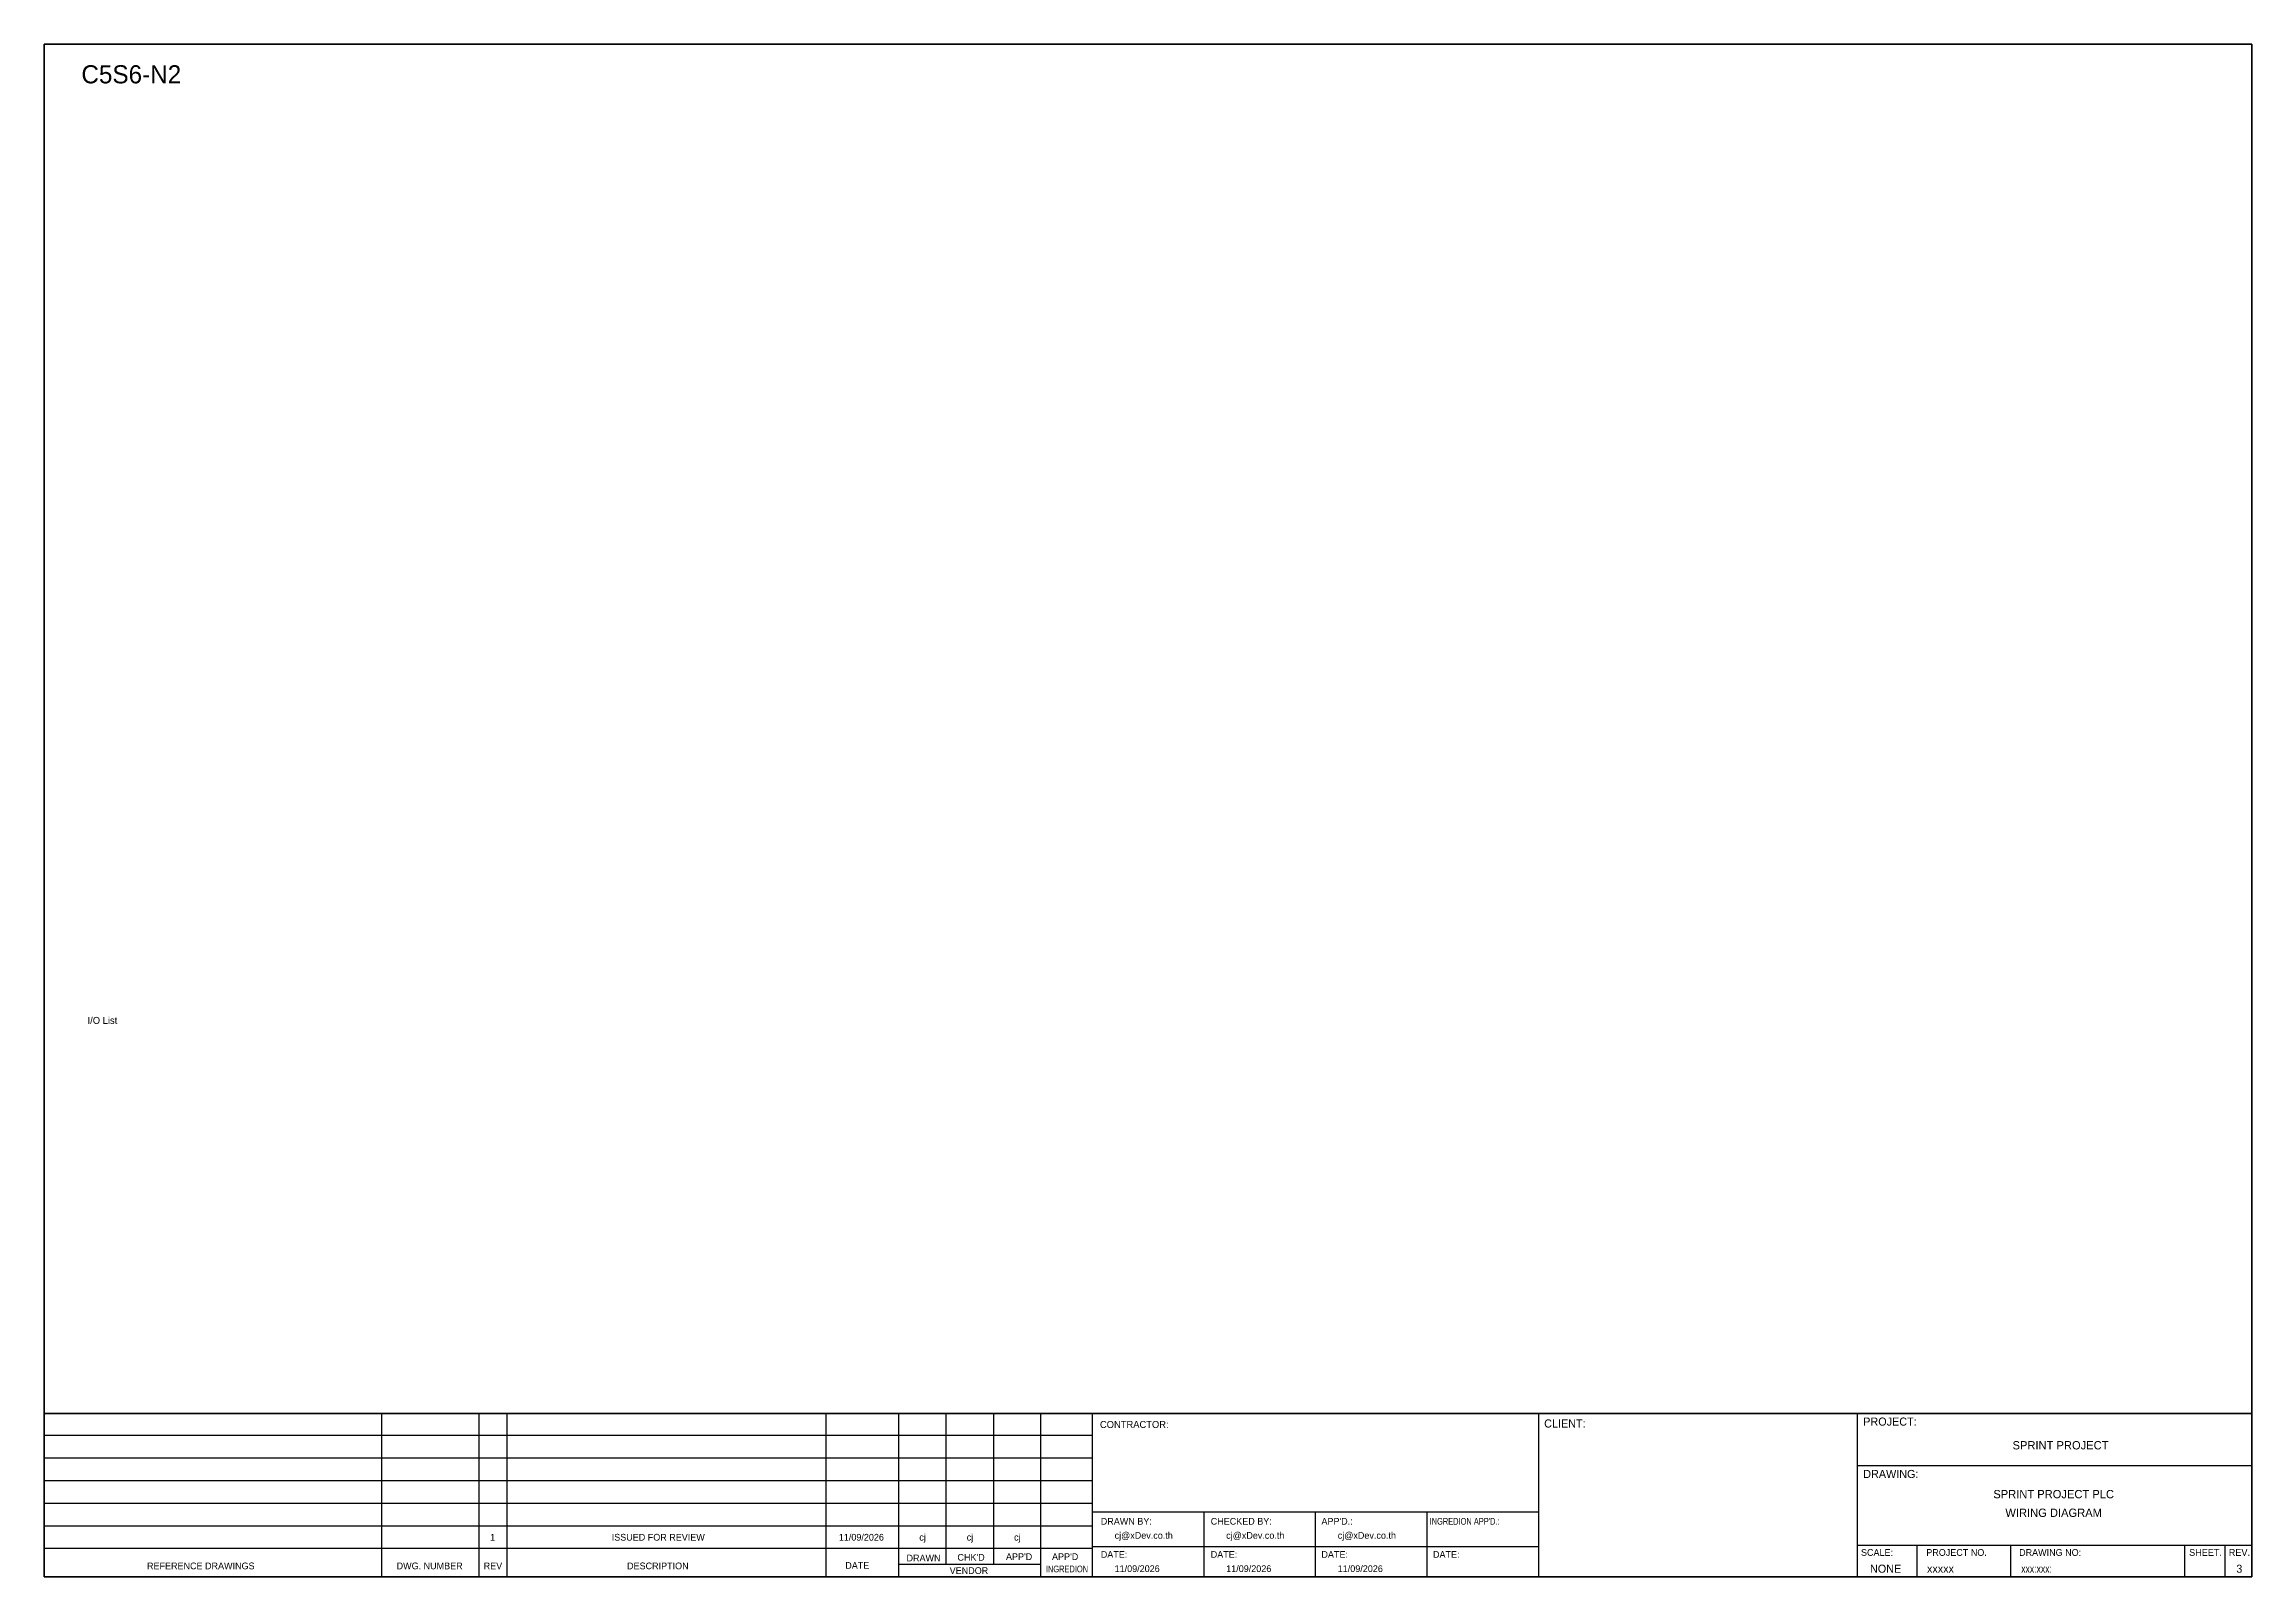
# Model space of a CAD drawing. Header units: metres. Extents: x 0 to 54213, y 0 to 2704.
# Drawn here: x 37740 to 41633, y 0 to 2704 of the extents above; entities that cross this region are included whole.
import ezdxf
from ezdxf.enums import TextEntityAlignment as Align

# ---------------------------------------------------------------- set-up
doc = ezdxf.new("R2010")
doc.units = ezdxf.units.M

msp = doc.modelspace()

# ---------------------------------------------------------------- texts
at = {"color": 2}
msp.add_text('C5S6-N2', height=32, dxfattribs=at).set_placement((37805.4, 2635))
at = {"color": 4, "ltscale": 100}
for s, p in [('SPRINT PROJECT', (41295.6, 232.2)), ('SPRINT PROJECT PLC', (41283.5, 146)), ('WIRING DIAGRAM', (41283.5, 113.1))]:
    msp.add_text(s, height=14.693, dxfattribs=at).set_placement(p, align=Align.MIDDLE_CENTER)
at = {"layer": 'GT_1', "color": 4}
for s, p in [('CLIENT:', (40385, 263.5)), ('PROJECT:', (40947.7, 266.8)), ('DRAWING:', (40947.7, 174.4))]:
    msp.add_text(s, height=14.25, dxfattribs=at).set_placement(p)
at = {"layer": 'MEMBER', "color": 4, "ltscale": 0.8}
for s, height, p in [('I/O List', 12.35, (37816.3, 975.6)), ('CONTRACTOR:', 12.35, (39601.6, 262.7)), ('DRAWN BY:', 11.88, (39603.1, 92.1)), ('cj@xDev.co.th', 11.875, (39627.5, 67.2)), ('CHECKED BY:', 11.875, (39797, 92.1)), ('cj@xDev.co.th', 11.875, (39824.3, 67.2)), ("APP'D.:", 11.88, (39992.2, 92.1)), ('cj@xDev.co.th', 11.875, (40021, 67.2)), ('DRAWN', 11.88, (39260.5, 27.3)), ("CHK'D", 11.88, (39350.3, 28.5)), ("APP'D", 11.88, (39435.9, 29.7)), ("APP'D", 11.88, (39517.1, 29.7)), ('DATE:', 11.88, (39603.1, 33.6)), ('DATE:', 11.88, (39797, 33.6)), ('DATE:', 11.88, (39992.2, 33.6)), ('DATE:', 11.88, (40189, 33.6)), ('SCALE:', 11.88, (40943.7, 37.1)), ('PROJECT NO.', 11.875, (41058.9, 37.1)), ('DRAWING NO:', 11.875, (41222.6, 37.1)), ('SHEET.', 12, (41522.4, 37.1)), ('REV.', 12, (41592.3, 37.1)), ('REFERENCE DRAWINGS', 11.875, (37921.1, 13.4)), ('DWG. NUMBER', 11.875, (38361.3, 13.4)), ('REV', 11.88, (38514.8, 13.4)), ('DESCRIPTION', 11.875, (38767.7, 13.4)), ('DATE', 11.88, (39152.5, 14.2)), ('VENDOR', 11.88, (39336.6, 5.1)), ('11/09/2026', 11.88, (39627.5, 8.5)), ('11/09/2026', 11.88, (39824.3, 8.5)), ('11/09/2026', 11.88, (40021, 8.5)), ('NONE', 14.23, (40959.7, 7.3)), ('xxxxx', 14.23, (41060.1, 7.3))]:
    msp.add_text(s, height=height, dxfattribs=at).set_placement(p)
at = {"layer": 'MEMBER', "color": 4, "ltscale": 0.8, "width": 0.8}
for s, height, p in [("INGREDION APP'D.:", 11.875, (40183, 92.1)), ('INGREDION', 11.88, (39506.3, 8)), ('xxx:xxx:', 14.23, (41226.3, 7.3))]:
    msp.add_text(s, height=height, dxfattribs=at).set_placement(p)
at = {"layer": 'MEMBER', "color": 4, "ltscale": 0.8}
for s, height, p in [('1', 11.9, (38530.6, 69.9)), ('ISSUED FOR REVIEW', 11.875, (38822.7, 69.9)), ('11/09/2026', 11.88, (39180.9, 69.9)), ('cj', 11.88, (39288.8, 69.9)), ('cj', 11.88, (39372.4, 69.9)), ('cj', 11.88, (39455.9, 69.9))]:
    msp.add_text(s, height=height, dxfattribs=at).set_placement(p, align=Align.MIDDLE_CENTER)
msp.add_text('3', height=14.2, dxfattribs=at).set_placement((41610.9, 7.3), align=Align.CENTER)

# ---------------------------------------------------------------- linework, layer by layer
at = {"color": 4}
for p, q in [((41042, 56.1), (41042, 0)), ((41207.3, 56.1), (41207.3, 0))]:
    msp.add_line(p, q, dxfattribs=at)
at = {"color": 4, "ltscale": 0.5}
for p, q in [((41514.4, 56.1), (41514.4, 0)), ((41514.4, 56.1), (41514.4, 0)), ((41585.6, 56.1), (41585.6, 0)), ((41585.6, 56.1), (41585.6, 0))]:
    msp.add_line(p, q, dxfattribs=at)
at = {"layer": 'GT_1', "color": 4}
for p, q in [((38335.1, 0), (38335.1, 288.2)), ((38507, 0), (38507, 288.2)), ((38556.2, 0), (38556.2, 288.2)), ((39118.8, 0), (39118.8, 288.2)), ((39247.1, 0), (39247.1, 288.2)), ((39330.7, 21.8), (39330.7, 288.2)), ((39414.2, 21.8), (39414.2, 288.2)), ((39497.5, 0), (39497.5, 288.2)), ((39588.5, 0), (39588.5, 288.2)), ((40375.5, 0), (40375.5, 288.2)), ((40937.8, 0), (40937.8, 288.2)), ((40937.8, 0), (40937.8, 288.2)), ((40937.8, 0), (40937.8, 288.2)), ((39588.5, 249.3), (37739.7, 249.3)), ((39588.5, 209.5), (37739.7, 209.5)), ((39588.5, 169.6), (37739.7, 169.6)), ((39588.5, 129.7), (37739.7, 129.7)), ((39588.5, 89.7), (37739.7, 89.7)), ((40375.5, 114.3), (39588.5, 114.3)), ((39785.3, 0), (39785.3, 114.3)), ((39982, 0), (39982, 114.3)), ((40178.8, 0), (40178.8, 114.3)), ((39588.4, 49.8), (37739.7, 49.8)), ((40375.5, 52.9), (39588.5, 52.9)), ((40937.8, 56.1), (41633, 56.1)), ((39497.5, 21.8), (39247.1, 21.8))]:
    msp.add_line(p, q, dxfattribs=at)
at = {"layer": 'HELPPOINT', "color": 4, "lineweight": 35}
for p, q in [((37739.7, 0), (37739.7, 2704.2)), ((37739.7, 2704.2), (41633, 2704.2)), ((37739.7, 0), (37739.7, 2704.2)), ((37739.7, 2704.2), (41633, 2704.2)), ((41633, 2704.2), (41633, 0)), ((41633, 2704.2), (41633, 0)), ((41633, 0), (37739.7, 0)), ((41633, 0), (37739.7, 0))]:
    msp.add_line(p, q, dxfattribs=at)
at = {"layer": 'HELPPOINT', "color": 4}
for p, q in [((40937.8, 196.6), (41633, 196.6)), ((40937.8, 196.6), (41633, 196.6)), ((40937.8, 56.1), (41633, 56.1))]:
    msp.add_line(p, q, dxfattribs=at)
at = {"layer": 'MEMBER', "color": 4, "lineweight": 35}
msp.add_line((37739.7, 288.2), (41633, 288.2), dxfattribs=at)
msp.add_line((37739.7, 288.2), (41633, 288.2), dxfattribs=at)
at = {"layer": 'MEMBER', "color": 4}
for p, q in [((40937.8, 196.6), (41633, 196.6)), ((40937.8, 196.6), (41633, 196.6)), ((40937.8, 56.1), (41633, 56.1)), ((40937.8, 56.1), (41633, 56.1))]:
    msp.add_line(p, q, dxfattribs=at)

msp.set_redraw_order([(e.dxf.handle, doc.entitydb.next_handle()) for e in msp.query("TEXT MTEXT ATTDEF DIMENSION ARC_DIMENSION")])  # texts and dimensions are drawn at this point

doc.saveas('drawing.dxf')
